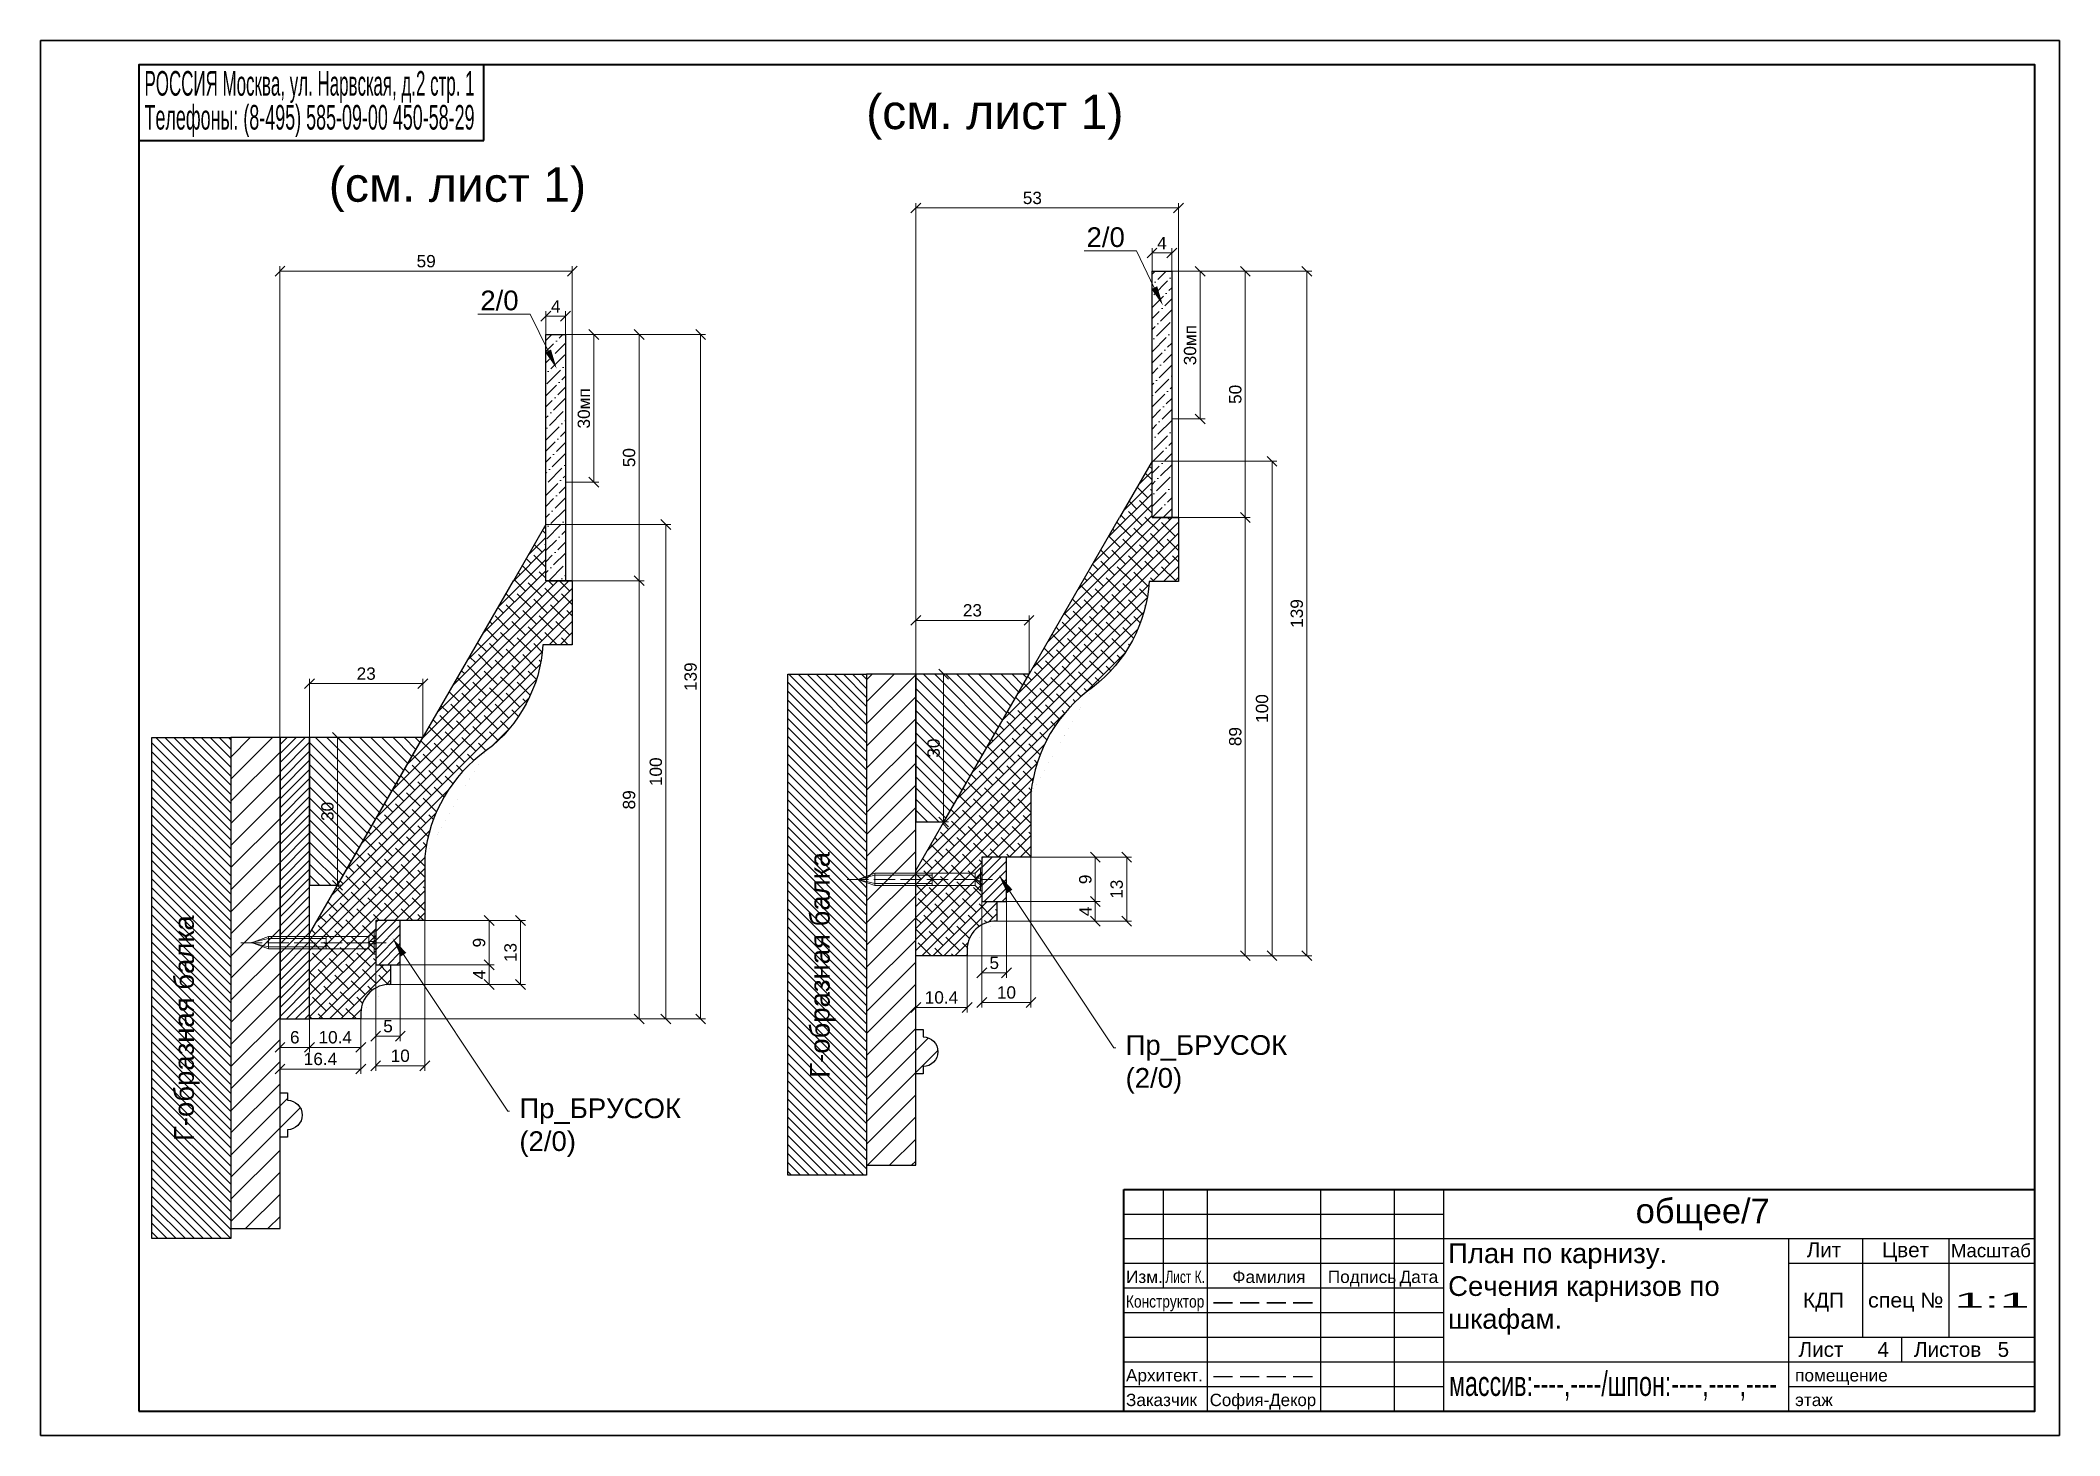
# Paper-space layout 'план по карнизу' of a CAD drawing. Header units: millimetres. Extents: x -88 to 2067, y 101 to 384.
# Drawn here: x 1224.2 to 1634.1, y 101 to 384.3 of the extents above; entities that cross this region are included whole.
import ezdxf
from ezdxf import colors
from ezdxf.entities.mleader import LeaderData, LeaderLine
from ezdxf.enums import TextEntityAlignment as Align
from ezdxf.math import Vec2, Vec3

# ---------------------------------------------------------------- set-up
doc = ezdxf.new("R2010")
doc.units = ezdxf.units.MM
doc.linetypes.add('AM_ISO02W050', pattern=[7.5, 6, -1.5])
doc.linetypes.add('AM_ISO08W050', pattern=[18, 12, -1.5, 3, -1.5])
doc.layers.get('DEFPOINTS').update_dxf_attribs({"color": 106, "lineweight": 5})
for name, color, linetype, lineweight in [('pechatnaya_ramka', 2, 'Continuous', 30), ('КАРНИЗ МДФ', 31, 'Continuous', 30), ('КАРНИЗ Пр_N221', 3, 'Continuous', 30), ('крепеж', 3, 'Continuous', 15), ('Линии Размерные и Текст', 1, 'Continuous', 5), ('Линии Штриховки и Заливка', 1, 'Continuous', 5), ('профили', 20, 'Continuous', 30), ('размеры', 1, 'Continuous', 5), ('ШТАМП', 7, 'Continuous', 30)]:
    doc.layers.add(name, color=color, linetype=linetype, lineweight=lineweight)
doc.styles.get("Standard").update_dxf_attribs({"font": 'arial.ttf'})
doc.dimstyles.get("Standard").update_dxf_attribs({"dimscale": 0, "dimtxt": 2.5, "dimasz": 2, "dimexe": 1, "dimexo": 0, "dimgap": 0.75, "dimtad": 1, "dimdsep": 46, "dimtxsty": 'Standard', "dimblk": 'OBLIQUE', "dimcen": 1.5, "dimclrd": 256, "dimclre": 256, "dimclrt": 7, "dimazin": 0, "dimtfac": 1, "dimtmove": 1, "dimatfit": 3, "dimfxl": 1, "dimtolj": 1, "dimtzin": 0, "dimlwd": 5, "dimlwe": 5, "dimarcsym": 0})

psp = doc.layouts.new('план по карнизу')

# ---------------------------------------------------------------- texts
at = {"layer": 'Линии Размерные и Текст'}
for p in [(1391.8029, 366.3236), (1282.7072, 351.5763)]:
    psp.add_text('(см. лист 1) ', height=7, dxfattribs=at).set_placement(p)
at = {"layer": 'ШТАМП', "lineweight": -3}
for s, height, width, p, p2 in [('РОССИЯ Москва, ул. Нарвская, д.2 стр. 1', 5, 0.492056, (1245.2996, 373.1231), (1312.3027, 373.1231)), ('Телефоны: (8-495) 585-09-00 450-58-29', 5, 0.521055, (1245.2996, 366.2329), (1312.3027, 366.2329)), ('Лист К.', 2.5, 0.695137, (1452.5503, 131.9984), (1460.5887, 131.9984)), ('Конструктор', 2.5, 0.796844, (1444.5503, 126.9984), (1460.4491, 126.9984)), ('----', 2.5, 4.64604, (1461.5503, 126.9984), (1483.1642, 126.9984)), ('спец №', 3, 1.036833, (1595.1981, 127.0173), (1610.4981, 127.0173)), ('1:1', 3, 2.626133, (1612.6981, 127.0173), (1627.9981, 127.0173)), ('----', 2.5, 4.64604, (1461.5503, 111.9984), (1483.1642, 111.9984)), ('массив:----,----/шпон:----,----,----', 5, 0.675513, (1510.1369, 109.0605), (1576.7275, 109.0605)), ('София-Декор', 2.5, 0.979626, (1461.5503, 106.9984), (1483.1642, 106.9984))]:
    psp.add_text(s, height=height, dxfattribs=dict(at, width=width)).set_placement(p, p2, align=Align.FIT)
for s, height, p in [('общее/7', 5, (1548.0263, 144.1437)), ('Лит', 3, (1582.7378, 137.2254)), ('Цвет', 3, (1598.0235, 137.2254)), ('Изм.', 2.5, (1444.5503, 131.9984)), ('Фамилия', 2.5, (1466.1619, 131.9984)), ('Подпись', 2.5, (1485.5233, 131.9984)), ('Дата', 2.5, (1500.0925, 131.9984)), ('КДП', 3, (1582.0139, 127.0173)), ('Лист', 3, (1581.0925, 116.9984)), ('Листов', 3, (1604.5268, 116.9984)), ('Архитект.', 2.5, (1444.5503, 111.9984)), ('помещение', 2.5, (1580.3925, 111.9984)), ('Заказчик', 2.5, (1444.5503, 106.9984)), ('этаж', 2.5, (1580.3925, 106.9984))]:
    psp.add_text(s, height=height, dxfattribs=at).set_placement(p)
psp.add_text('Масштаб', height=2.72085, dxfattribs=at).set_placement((1612.0067, 137.2254), (1628.2687, 137.2254), align=Align.ALIGNED)
for s, p in [('4', (1598.2833, 119.9828)), ('5', (1622.6721, 119.9828))]:
    psp.add_text(s, height=3, dxfattribs=at).set_placement(p, align=Align.TOP_CENTER)
at = {"layer": 'ШТАМП', "insert": (1509.9475, 140.038), "char_height": 4, "attachment_point": 1}
psp.add_mtext_dynamic_manual_height_columns('План по карнизу.\\PСечения карнизов по шкафам.', width=67.130952, gutter_width=20, heights=[0], dxfattribs=at)

# ---------------------------------------------------------------- blocks, each defined once
blk = doc.blocks.new('_OBLIQUE')
at = {"color": 0, "linetype": 'ByBlock'}
blk.add_line((-0.5, -0.5), (0.5, 0.5), dxfattribs=at)
blk = doc.blocks.new('*D114')
at = {"layer": 'DEFPOINTS', "color": 0, "transparency": 16777216}
for p in [(52.94, 118.63), (66.5, 118.63), (10.02, 29.63)]:
    blk.add_point(p, dxfattribs=at)
at = {"layer": 'размеры', "lineweight": 5, "transparency": 16777216}
for p, q in [((52.94, 118.63), (67.5, 118.63)), ((66.5, 29.63), (66.5, 118.63)), ((10.02, 29.63), (67.5, 29.63))]:
    blk.add_line(p, q, dxfattribs=at)
at = {"layer": 'размеры', "lineweight": 5, "transparency": 16777216, "xscale": 2, "yscale": 2, "zscale": 2}
for p, rotation in [((66.5, 118.63), 90), ((66.5, 29.63), 270)]:
    blk.add_blockref('_OBLIQUE', p, dxfattribs=dict(at, rotation=rotation))
at = {"layer": 'размеры', "color": 7, "transparency": 16777216, "insert": (64.47, 74.13), "char_height": 2.5, "attachment_point": 5, "rotation": 90}
blk.add_mtext('\\A1;89', dxfattribs=at)
blk = doc.blocks.new('*D115')
at = {"layer": 'DEFPOINTS', "color": 0, "transparency": 16777216}
for p in [(51.56, 168.63), (66.5, 168.63), (52.94, 118.63)]:
    blk.add_point(p, dxfattribs=at)
at = {"layer": 'размеры', "lineweight": 5, "transparency": 16777216}
for p, q in [((51.56, 168.63), (67.5, 168.63)), ((66.5, 118.63), (66.5, 168.63)), ((52.94, 118.63), (67.5, 118.63))]:
    blk.add_line(p, q, dxfattribs=at)
at = {"layer": 'размеры', "lineweight": 5, "transparency": 16777216, "xscale": 2, "yscale": 2, "zscale": 2}
for p, rotation in [((66.5, 168.63), 90), ((66.5, 118.63), 270)]:
    blk.add_blockref('_OBLIQUE', p, dxfattribs=dict(at, rotation=rotation))
at = {"layer": 'размеры', "color": 7, "transparency": 16777216, "insert": (64.47, 143.63), "char_height": 2.5, "attachment_point": 5, "rotation": 90}
blk.add_mtext('\\A1;50', dxfattribs=at)
blk = doc.blocks.new('*D116')
at = {"layer": 'DEFPOINTS', "color": 0, "transparency": 16777216}
for p in [(47.56, 130.03), (10.02, 29.63), (71.93, 29.63)]:
    blk.add_point(p, dxfattribs=at)
at = {"layer": 'размеры', "lineweight": 5, "transparency": 16777216}
for p, q in [((47.56, 130.03), (72.93, 130.03)), ((71.93, 130.03), (71.93, 29.63)), ((10.02, 29.63), (72.93, 29.63))]:
    blk.add_line(p, q, dxfattribs=at)
at = {"layer": 'размеры', "lineweight": 5, "transparency": 16777216, "xscale": 2, "yscale": 2, "zscale": 2}
for p, rotation in [((71.93, 130.03), 90), ((71.93, 29.63), 270)]:
    blk.add_blockref('_OBLIQUE', p, dxfattribs=dict(at, rotation=rotation))
at = {"layer": 'размеры', "color": 7, "transparency": 16777216, "insert": (69.9, 79.83), "char_height": 2.5, "attachment_point": 5, "rotation": 90}
blk.add_mtext('\\A1;100', dxfattribs=at)
blk = doc.blocks.new('*D117')
at = {"layer": 'DEFPOINTS', "color": 0, "transparency": 16777216}
for p in [(51.56, 168.63), (78.99, 168.63), (10.02, 29.63)]:
    blk.add_point(p, dxfattribs=at)
at = {"layer": 'размеры', "lineweight": 5, "transparency": 16777216}
for p, q in [((51.56, 168.63), (79.99, 168.63)), ((78.99, 29.63), (78.99, 168.63)), ((10.02, 29.63), (79.99, 29.63))]:
    blk.add_line(p, q, dxfattribs=at)
at = {"layer": 'размеры', "lineweight": 5, "transparency": 16777216, "xscale": 2, "yscale": 2, "zscale": 2}
for p, rotation in [((78.99, 168.63), 90), ((78.99, 29.63), 270)]:
    blk.add_blockref('_OBLIQUE', p, dxfattribs=dict(at, rotation=rotation))
at = {"layer": 'размеры', "color": 7, "transparency": 16777216, "insert": (76.96, 99.13), "char_height": 2.5, "attachment_point": 5, "rotation": 90}
blk.add_mtext('\\A1;139', dxfattribs=at)
blk = doc.blocks.new('*D118')
at = {"layer": 'DEFPOINTS', "color": 0, "transparency": 16777216}
for p in [(47.56, 172.35), (47.56, 168.63), (51.56, 168.63)]:
    blk.add_point(p, dxfattribs=at)
at = {"layer": 'размеры', "lineweight": 5, "transparency": 16777216}
for p, q in [((47.56, 168.63), (47.56, 173.35)), ((51.56, 172.35), (47.56, 172.35)), ((51.56, 168.63), (51.56, 173.35))]:
    blk.add_line(p, q, dxfattribs=at)
at = {"layer": 'размеры', "lineweight": 5, "transparency": 16777216, "xscale": 2, "yscale": 2, "zscale": 2, "rotation": 180}
blk.add_blockref('_OBLIQUE', (47.56, 172.35), dxfattribs=at)
at = {"layer": 'размеры', "lineweight": 5, "transparency": 16777216, "xscale": 2, "yscale": 2, "zscale": 2}
blk.add_blockref('_OBLIQUE', (51.56, 172.35), dxfattribs=at)
at = {"layer": 'размеры', "color": 7, "transparency": 16777216, "insert": (49.56, 174.35), "char_height": 2.5, "attachment_point": 5}
blk.add_mtext('\\A1;4', dxfattribs=at)
blk = doc.blocks.new('*D119')
at = {"layer": 'DEFPOINTS', "color": 0, "transparency": 16777216}
for p in [(-6.41, 181.48), (52.94, 118.63), (-6.41, 86.78)]:
    blk.add_point(p, dxfattribs=at)
at = {"layer": 'размеры', "lineweight": 5, "transparency": 16777216}
for p, q in [((-6.41, 86.78), (-6.41, 182.48)), ((52.94, 181.48), (-6.41, 181.48)), ((52.94, 118.63), (52.94, 182.48))]:
    blk.add_line(p, q, dxfattribs=at)
at = {"layer": 'размеры', "lineweight": 5, "transparency": 16777216, "xscale": 2, "yscale": 2, "zscale": 2, "rotation": 180}
blk.add_blockref('_OBLIQUE', (-6.41, 181.48), dxfattribs=at)
at = {"layer": 'размеры', "lineweight": 5, "transparency": 16777216, "xscale": 2, "yscale": 2, "zscale": 2}
blk.add_blockref('_OBLIQUE', (52.94, 181.48), dxfattribs=at)
at = {"layer": 'размеры', "color": 7, "transparency": 16777216, "insert": (23.27, 183.51), "char_height": 2.5, "attachment_point": 5}
blk.add_mtext('\\A1;59', dxfattribs=at)
blk = doc.blocks.new('*D120')
at = {"layer": 'DEFPOINTS', "color": 0, "transparency": 16777216}
for p in [(22.59, 97.73), (-0.41, 86.78), (22.59, 86.78)]:
    blk.add_point(p, dxfattribs=at)
at = {"layer": 'размеры', "lineweight": 5, "transparency": 16777216}
for p, q in [((-0.41, 86.78), (-0.41, 98.73)), ((22.59, 86.78), (22.59, 98.73)), ((-0.41, 97.73), (22.59, 97.73))]:
    blk.add_line(p, q, dxfattribs=at)
at = {"layer": 'размеры', "lineweight": 5, "transparency": 16777216, "xscale": 2, "yscale": 2, "zscale": 2, "rotation": 180}
blk.add_blockref('_OBLIQUE', (-0.41, 97.73), dxfattribs=at)
at = {"layer": 'размеры', "lineweight": 5, "transparency": 16777216, "xscale": 2, "yscale": 2, "zscale": 2}
blk.add_blockref('_OBLIQUE', (22.59, 97.73), dxfattribs=at)
at = {"layer": 'размеры', "color": 7, "transparency": 16777216, "insert": (11.09, 99.75), "char_height": 2.5, "attachment_point": 5}
blk.add_mtext('\\A1;23', dxfattribs=at)
blk = doc.blocks.new('*D121')
at = {"layer": 'DEFPOINTS', "color": 0, "transparency": 16777216}
for p in [(-0.41, 86.78), (-0.41, 56.78), (5.25, 56.78)]:
    blk.add_point(p, dxfattribs=at)
at = {"layer": 'размеры', "lineweight": 5, "transparency": 16777216}
for p, q in [((-0.41, 86.78), (6.25, 86.78)), ((5.25, 86.78), (5.25, 56.78)), ((-0.41, 56.78), (6.25, 56.78))]:
    blk.add_line(p, q, dxfattribs=at)
at = {"layer": 'размеры', "lineweight": 5, "transparency": 16777216, "xscale": 2, "yscale": 2, "zscale": 2}
for p, rotation in [((5.25, 86.78), 90), ((5.25, 56.78), 270)]:
    blk.add_blockref('_OBLIQUE', p, dxfattribs=dict(at, rotation=rotation))
at = {"layer": 'размеры', "color": 7, "transparency": 16777216, "insert": (3.23, 71.78), "char_height": 2.5, "attachment_point": 5, "rotation": 90}
blk.add_mtext('\\A1;30', dxfattribs=at)
blk = doc.blocks.new('*D122')
at = {"layer": 'DEFPOINTS', "color": 0, "transparency": 16777216}
for p in [(51.56, 168.63), (57.32, 168.63), (51.56, 138.63)]:
    blk.add_point(p, dxfattribs=at)
at = {"layer": 'Линии Размерные и Текст', "lineweight": 5, "transparency": 16777216}
for p, q in [((51.56, 168.63), (58.32, 168.63)), ((57.32, 138.63), (57.32, 168.63)), ((51.56, 138.63), (58.32, 138.63))]:
    blk.add_line(p, q, dxfattribs=at)
at = {"layer": 'Линии Размерные и Текст', "lineweight": 5, "transparency": 16777216, "xscale": 2, "yscale": 2, "zscale": 2}
for p, rotation in [((57.32, 168.63), 90), ((57.32, 138.63), 270)]:
    blk.add_blockref('_OBLIQUE', p, dxfattribs=dict(at, rotation=rotation))
at = {"layer": 'Линии Размерные и Текст', "color": 7, "transparency": 16777216, "insert": (55.29, 153.63), "char_height": 2.5, "attachment_point": 5, "rotation": 90}
blk.add_mtext('\\A1;30мп', dxfattribs=at)
blk = doc.blocks.new('*D123')
at = {"layer": 'DEFPOINTS', "color": 0, "transparency": 16777216}
for p in [(-0.41, 29.63), (10.02, 29.63), (-0.41, 23.87)]:
    blk.add_point(p, dxfattribs=at)
at = {"layer": 'Линии Размерные и Текст', "lineweight": 5, "transparency": 16777216}
for p, q in [((-0.41, 29.63), (-0.41, 22.87)), ((10.02, 29.63), (10.02, 22.87)), ((10.02, 23.87), (-0.41, 23.87))]:
    blk.add_line(p, q, dxfattribs=at)
at = {"layer": 'Линии Размерные и Текст', "lineweight": 5, "transparency": 16777216, "xscale": 2, "yscale": 2, "zscale": 2, "rotation": 180}
blk.add_blockref('_OBLIQUE', (-0.41, 23.87), dxfattribs=at)
at = {"layer": 'Линии Размерные и Текст', "lineweight": 5, "transparency": 16777216, "xscale": 2, "yscale": 2, "zscale": 2}
blk.add_blockref('_OBLIQUE', (10.02, 23.87), dxfattribs=at)
at = {"layer": 'Линии Размерные и Текст', "color": 7, "transparency": 16777216, "insert": (4.81, 25.9), "char_height": 2.5, "attachment_point": 5}
blk.add_mtext('\\A1;10.4', dxfattribs=at)
blk = doc.blocks.new('*D124')
at = {"layer": 'DEFPOINTS', "color": 0, "transparency": 16777216}
for p in [(22.98, 49.63), (18.02, 40.63), (36.05, 40.63)]:
    blk.add_point(p, dxfattribs=at)
at = {"layer": 'Линии Размерные и Текст', "lineweight": 5, "transparency": 16777216}
for p, q in [((22.98, 49.63), (37.05, 49.63)), ((36.05, 49.63), (36.05, 40.63)), ((18.02, 40.63), (37.05, 40.63))]:
    blk.add_line(p, q, dxfattribs=at)
at = {"layer": 'Линии Размерные и Текст', "lineweight": 5, "transparency": 16777216, "xscale": 2, "yscale": 2, "zscale": 2}
for p, rotation in [((36.05, 49.63), 90), ((36.05, 40.63), 270)]:
    blk.add_blockref('_OBLIQUE', p, dxfattribs=dict(at, rotation=rotation))
at = {"layer": 'Линии Размерные и Текст', "color": 7, "transparency": 16777216, "insert": (34.02, 45.13), "char_height": 2.5, "attachment_point": 5, "rotation": 90}
blk.add_mtext('\\A1;9', dxfattribs=at)
blk = doc.blocks.new('*D125')
at = {"layer": 'DEFPOINTS', "color": 0, "transparency": 16777216}
for p in [(18.02, 40.63), (16.02, 36.62), (36.05, 36.62)]:
    blk.add_point(p, dxfattribs=at)
at = {"layer": 'Линии Размерные и Текст', "lineweight": 5, "transparency": 16777216}
for p, q in [((18.02, 40.63), (37.05, 40.63)), ((36.05, 40.63), (36.05, 36.62)), ((16.02, 36.62), (37.05, 36.62))]:
    blk.add_line(p, q, dxfattribs=at)
at = {"layer": 'Линии Размерные и Текст', "lineweight": 5, "transparency": 16777216, "xscale": 2, "yscale": 2, "zscale": 2}
for p, rotation in [((36.05, 40.63), 90), ((36.05, 36.62), 270)]:
    blk.add_blockref('_OBLIQUE', p, dxfattribs=dict(at, rotation=rotation))
at = {"layer": 'Линии Размерные и Текст', "color": 7, "transparency": 16777216, "insert": (34.05, 38.62), "char_height": 2.5, "attachment_point": 5, "rotation": 90}
blk.add_mtext('\\A1;4', dxfattribs=at)
blk = doc.blocks.new('*D126')
at = {"layer": 'DEFPOINTS', "color": 0, "transparency": 16777216}
for p in [(22.98, 49.63), (42.42, 49.63), (16.02, 36.62)]:
    blk.add_point(p, dxfattribs=at)
at = {"layer": 'Линии Размерные и Текст', "lineweight": 5, "transparency": 16777216}
for p, q in [((22.98, 49.63), (43.42, 49.63)), ((42.42, 36.62), (42.42, 49.63)), ((16.02, 36.62), (43.42, 36.62))]:
    blk.add_line(p, q, dxfattribs=at)
at = {"layer": 'Линии Размерные и Текст', "lineweight": 5, "transparency": 16777216, "xscale": 2, "yscale": 2, "zscale": 2}
for p, rotation in [((42.42, 49.63), 90), ((42.42, 36.62), 270)]:
    blk.add_blockref('_OBLIQUE', p, dxfattribs=dict(at, rotation=rotation))
at = {"layer": 'Линии Размерные и Текст', "color": 7, "transparency": 16777216, "insert": (40.39, 43.12), "char_height": 2.5, "attachment_point": 5, "rotation": 90}
blk.add_mtext('\\A1;13', dxfattribs=at)
blk = doc.blocks.new('*D127')
at = {"layer": 'DEFPOINTS', "color": 0, "transparency": 16777216}
for p in [(13.02, 49.63), (22.98, 49.63), (13.02, 20.12)]:
    blk.add_point(p, dxfattribs=at)
at = {"layer": 'Линии Размерные и Текст', "lineweight": 5, "transparency": 16777216}
for p, q in [((13.02, 49.63), (13.02, 19.12)), ((22.98, 49.63), (22.98, 19.12)), ((22.98, 20.12), (13.02, 20.12))]:
    blk.add_line(p, q, dxfattribs=at)
at = {"layer": 'Линии Размерные и Текст', "lineweight": 5, "transparency": 16777216, "xscale": 2, "yscale": 2, "zscale": 2, "rotation": 180}
blk.add_blockref('_OBLIQUE', (13.02, 20.12), dxfattribs=at)
at = {"layer": 'Линии Размерные и Текст', "lineweight": 5, "transparency": 16777216, "xscale": 2, "yscale": 2, "zscale": 2}
blk.add_blockref('_OBLIQUE', (22.98, 20.12), dxfattribs=at)
at = {"layer": 'Линии Размерные и Текст', "color": 7, "transparency": 16777216, "insert": (18, 22.14), "char_height": 2.5, "attachment_point": 5}
blk.add_mtext('\\A1;10', dxfattribs=at)
blk = doc.blocks.new('*D128')
at = {"layer": 'DEFPOINTS', "color": 0, "transparency": 16777216}
for p in [(13.02, 40.63), (18.02, 40.63), (18.02, 26.13)]:
    blk.add_point(p, dxfattribs=at)
at = {"layer": 'Линии Размерные и Текст', "lineweight": 5, "transparency": 16777216}
for p, q in [((13.02, 40.63), (13.02, 25.13)), ((18.02, 40.63), (18.02, 25.13)), ((13.02, 26.13), (18.02, 26.13))]:
    blk.add_line(p, q, dxfattribs=at)
at = {"layer": 'Линии Размерные и Текст', "lineweight": 5, "transparency": 16777216, "xscale": 2, "yscale": 2, "zscale": 2, "rotation": 180}
blk.add_blockref('_OBLIQUE', (13.02, 26.13), dxfattribs=at)
at = {"layer": 'Линии Размерные и Текст', "lineweight": 5, "transparency": 16777216, "xscale": 2, "yscale": 2, "zscale": 2}
blk.add_blockref('_OBLIQUE', (18.02, 26.13), dxfattribs=at)
at = {"layer": 'Линии Размерные и Текст', "color": 7, "transparency": 16777216, "insert": (15.52, 28.16), "char_height": 2.5, "attachment_point": 5}
blk.add_mtext('\\A1;5', dxfattribs=at)
blk = doc.blocks.new('саморез')
at = {"layer": 'крепеж', "linetype": 'AM_ISO02W050', "extrusion": (0, 1, 0)}
blk.add_lwpolyline([(-38, 0), (3, 0)], dxfattribs=at)
at = {"layer": 'крепеж', "extrusion": (1, 0, 0)}
blk.add_lwpolyline([(3.25, 0), (-3.25, 0)], dxfattribs=at)
at = {"layer": 'крепеж', "extrusion": (0, 1, 0)}
for points, elevation in [([(0, 0), (-0.43, 0)], 3.25), ([(-1.93, 0), (-30.19, 0)], 1.75), ([(-14, 0), (-30.19, 0)], 1.2), ([(0, 0), (-0.43, 0)], -3.25), ([(-1.93, 0), (-30.19, 0)], -1.75), ([(-14, 0), (-30.19, 0)], -1.2)]:
    blk.add_lwpolyline(points, dxfattribs=dict(at, elevation=elevation))
at = {"layer": 'крепеж', "linetype": 'AM_ISO08W050', "extrusion": (0.69209, 0.721811, 0), "elevation": 1.44}
blk.add_lwpolyline([(-0.97, 0), (1.38, 0)], dxfattribs=at)
at = {"layer": 'крепеж', "linetype": 'AM_ISO08W050', "extrusion": (0, 1, 0)}
for elevation in [0.37, -0.37]:
    blk.add_lwpolyline([(0, 0), (-1.7, 0)], dxfattribs=dict(at, elevation=elevation))
at = {"layer": 'крепеж', "extrusion": (1, 0, 0)}
for points, elevation in [([(3.25, 0), (-3.25, 0)], 0.43), ([(-1.75, 0), (1.75, 0)], 1.93), ([(1.75, 0), (-1.75, 0)], 14), ([(1.75, 0), (-1.75, 0)], 30.19)]:
    blk.add_lwpolyline(points, dxfattribs=dict(at, elevation=elevation))
at = {"layer": 'крепеж', "extrusion": (-0.707107, -0.707107, 0), "elevation": -2.6}
blk.add_lwpolyline([(0.13, 0), (-1.99, 0)], dxfattribs=at)
at = {"layer": 'крепеж', "linetype": 'AM_ISO08W050', "extrusion": (1, 0, 0), "elevation": 1.7}
blk.add_lwpolyline([(0.37, 0), (-0.37, 0)], dxfattribs=at)
at = {"layer": 'крепеж', "extrusion": (-0.34202, -0.939693, 0), "elevation": -11.97}
blk.add_lwpolyline([(27.77, 0), (32.89, 0)], dxfattribs=at)
at = {"layer": 'крепеж', "extrusion": (-0.242152, -0.970238, 0), "elevation": -8.48}
blk.add_lwpolyline([(29, 0), (33.96, 0)], dxfattribs=at)
at = {"layer": 'крепеж', "extrusion": (0.34202, -0.939693, 0), "elevation": 11.97}
blk.add_lwpolyline([(27.77, 0), (32.89, 0)], dxfattribs=at)
at = {"layer": 'крепеж', "extrusion": (-0.242152, 0.970238, 0), "elevation": -8.48}
blk.add_lwpolyline([(-29, 0), (-33.96, 0)], dxfattribs=at)
at = {"layer": 'крепеж', "linetype": 'AM_ISO08W050', "extrusion": (-0.69209, 0.721811, 0), "elevation": -1.44}
blk.add_lwpolyline([(-0.97, 0), (1.38, 0)], dxfattribs=at)
at = {"layer": 'крепеж', "extrusion": (0.707107, -0.707107, 0), "elevation": 2.6}
blk.add_lwpolyline([(0.13, 0), (-1.99, 0)], dxfattribs=at)
blk = doc.blocks.new('*D129')
at = {"layer": 'DEFPOINTS', "color": 0, "transparency": 16777216}
for p in [(-6.41, 29.63), (-0.41, 29.63), (-0.41, 23.87)]:
    blk.add_point(p, dxfattribs=at)
at = {"layer": 'Линии Размерные и Текст', "lineweight": 5, "transparency": 16777216}
for p, q in [((-6.41, 29.63), (-6.41, 22.87)), ((-0.41, 29.63), (-0.41, 22.87)), ((-6.41, 23.87), (-0.41, 23.87))]:
    blk.add_line(p, q, dxfattribs=at)
at = {"layer": 'Линии Размерные и Текст', "lineweight": 5, "transparency": 16777216, "xscale": 2, "yscale": 2, "zscale": 2, "rotation": 180}
blk.add_blockref('_OBLIQUE', (-6.41, 23.87), dxfattribs=at)
at = {"layer": 'Линии Размерные и Текст', "lineweight": 5, "transparency": 16777216, "xscale": 2, "yscale": 2, "zscale": 2}
blk.add_blockref('_OBLIQUE', (-0.41, 23.87), dxfattribs=at)
at = {"layer": 'Линии Размерные и Текст', "color": 7, "transparency": 16777216, "insert": (-3.41, 25.9), "char_height": 2.5, "attachment_point": 5}
blk.add_mtext('\\A1;6', dxfattribs=at)
blk = doc.blocks.new('*D130')
at = {"layer": 'DEFPOINTS', "color": 0, "transparency": 16777216}
for p in [(-6.41, 29.63), (10.02, 29.63), (-6.41, 19.47)]:
    blk.add_point(p, dxfattribs=at)
at = {"layer": 'Линии Размерные и Текст', "lineweight": 5, "transparency": 16777216}
for p, q in [((-6.41, 29.63), (-6.41, 18.47)), ((10.02, 29.63), (10.02, 18.47)), ((10.02, 19.47), (-6.41, 19.47))]:
    blk.add_line(p, q, dxfattribs=at)
at = {"layer": 'Линии Размерные и Текст', "lineweight": 5, "transparency": 16777216, "xscale": 2, "yscale": 2, "zscale": 2, "rotation": 180}
blk.add_blockref('_OBLIQUE', (-6.41, 19.47), dxfattribs=at)
at = {"layer": 'Линии Размерные и Текст', "lineweight": 5, "transparency": 16777216, "xscale": 2, "yscale": 2, "zscale": 2}
blk.add_blockref('_OBLIQUE', (10.02, 19.47), dxfattribs=at)
at = {"layer": 'Линии Размерные и Текст', "color": 7, "transparency": 16777216, "insert": (1.81, 21.5), "char_height": 2.5, "attachment_point": 5}
blk.add_mtext('\\A1;16.4', dxfattribs=at)
blk = doc.blocks.new('*D131')
at = {"layer": 'DEFPOINTS', "color": 0, "transparency": 16777216}
for p in [(46.8, 112.88), (60.35, 112.88), (3.88, 23.88)]:
    blk.add_point(p, dxfattribs=at)
at = {"layer": 'размеры', "lineweight": 5, "transparency": 16777216}
for p, q in [((46.8, 112.88), (61.35, 112.88)), ((60.35, 23.88), (60.35, 112.88)), ((3.88, 23.88), (61.35, 23.88))]:
    blk.add_line(p, q, dxfattribs=at)
at = {"layer": 'размеры', "lineweight": 5, "transparency": 16777216, "xscale": 2, "yscale": 2, "zscale": 2}
for p, rotation in [((60.35, 112.88), 90), ((60.35, 23.88), 270)]:
    blk.add_blockref('_OBLIQUE', p, dxfattribs=dict(at, rotation=rotation))
at = {"layer": 'размеры', "color": 7, "transparency": 16777216, "insert": (58.33, 68.38), "char_height": 2.5, "attachment_point": 5, "rotation": 90}
blk.add_mtext('\\A1;89', dxfattribs=at)
blk = doc.blocks.new('*D132')
at = {"layer": 'DEFPOINTS', "color": 0, "transparency": 16777216}
for p in [(45.42, 162.88), (60.35, 162.88), (46.8, 112.88)]:
    blk.add_point(p, dxfattribs=at)
at = {"layer": 'размеры', "lineweight": 5, "transparency": 16777216}
for p, q in [((45.42, 162.88), (61.35, 162.88)), ((60.35, 112.88), (60.35, 162.88)), ((46.8, 112.88), (61.35, 112.88))]:
    blk.add_line(p, q, dxfattribs=at)
at = {"layer": 'размеры', "lineweight": 5, "transparency": 16777216, "xscale": 2, "yscale": 2, "zscale": 2}
for p, rotation in [((60.35, 162.88), 90), ((60.35, 112.88), 270)]:
    blk.add_blockref('_OBLIQUE', p, dxfattribs=dict(at, rotation=rotation))
at = {"layer": 'размеры', "color": 7, "transparency": 16777216, "insert": (58.33, 137.88), "char_height": 2.5, "attachment_point": 5, "rotation": 90}
blk.add_mtext('\\A1;50', dxfattribs=at)
blk = doc.blocks.new('*D133')
at = {"layer": 'DEFPOINTS', "color": 0, "transparency": 16777216}
for p in [(41.42, 124.28), (3.88, 23.88), (65.78, 23.88)]:
    blk.add_point(p, dxfattribs=at)
at = {"layer": 'размеры', "lineweight": 5, "transparency": 16777216}
for p, q in [((41.42, 124.28), (66.78, 124.28)), ((65.78, 124.28), (65.78, 23.88)), ((3.88, 23.88), (66.78, 23.88))]:
    blk.add_line(p, q, dxfattribs=at)
at = {"layer": 'размеры', "lineweight": 5, "transparency": 16777216, "xscale": 2, "yscale": 2, "zscale": 2}
for p, rotation in [((65.78, 124.28), 90), ((65.78, 23.88), 270)]:
    blk.add_blockref('_OBLIQUE', p, dxfattribs=dict(at, rotation=rotation))
at = {"layer": 'размеры', "color": 7, "transparency": 16777216, "insert": (63.76, 74.08), "char_height": 2.5, "attachment_point": 5, "rotation": 90}
blk.add_mtext('\\A1;100', dxfattribs=at)
blk = doc.blocks.new('*D134')
at = {"layer": 'DEFPOINTS', "color": 0, "transparency": 16777216}
for p in [(45.42, 162.88), (72.85, 162.88), (3.88, 23.88)]:
    blk.add_point(p, dxfattribs=at)
at = {"layer": 'размеры', "lineweight": 5, "transparency": 16777216}
for p, q in [((45.42, 162.88), (73.85, 162.88)), ((72.85, 23.88), (72.85, 162.88)), ((3.88, 23.88), (73.85, 23.88))]:
    blk.add_line(p, q, dxfattribs=at)
at = {"layer": 'размеры', "lineweight": 5, "transparency": 16777216, "xscale": 2, "yscale": 2, "zscale": 2}
for p, rotation in [((72.85, 162.88), 90), ((72.85, 23.88), 270)]:
    blk.add_blockref('_OBLIQUE', p, dxfattribs=dict(at, rotation=rotation))
at = {"layer": 'размеры', "color": 7, "transparency": 16777216, "insert": (70.82, 93.38), "char_height": 2.5, "attachment_point": 5, "rotation": 90}
blk.add_mtext('\\A1;139', dxfattribs=at)
blk = doc.blocks.new('*D135')
at = {"layer": 'DEFPOINTS', "color": 0, "transparency": 16777216}
for p in [(41.42, 166.6), (41.42, 162.88), (45.42, 162.88)]:
    blk.add_point(p, dxfattribs=at)
at = {"layer": 'размеры', "lineweight": 5, "transparency": 16777216}
for p, q in [((41.42, 162.88), (41.42, 167.6)), ((45.42, 166.6), (41.42, 166.6)), ((45.42, 162.88), (45.42, 167.6))]:
    blk.add_line(p, q, dxfattribs=at)
at = {"layer": 'размеры', "lineweight": 5, "transparency": 16777216, "xscale": 2, "yscale": 2, "zscale": 2, "rotation": 180}
blk.add_blockref('_OBLIQUE', (41.42, 166.6), dxfattribs=at)
at = {"layer": 'размеры', "lineweight": 5, "transparency": 16777216, "xscale": 2, "yscale": 2, "zscale": 2}
blk.add_blockref('_OBLIQUE', (45.42, 166.6), dxfattribs=at)
at = {"layer": 'размеры', "color": 7, "transparency": 16777216, "insert": (43.42, 168.6), "char_height": 2.5, "attachment_point": 5}
blk.add_mtext('\\A1;4', dxfattribs=at)
blk = doc.blocks.new('*D136')
at = {"layer": 'DEFPOINTS', "color": 0, "transparency": 16777216}
for p in [(-6.55, 175.73), (46.8, 112.88), (-6.55, 81.04)]:
    blk.add_point(p, dxfattribs=at)
at = {"layer": 'размеры', "lineweight": 5, "transparency": 16777216}
for p, q in [((-6.55, 81.04), (-6.55, 176.73)), ((46.8, 112.88), (46.8, 176.73)), ((46.8, 175.73), (-6.55, 175.73))]:
    blk.add_line(p, q, dxfattribs=at)
at = {"layer": 'размеры', "lineweight": 5, "transparency": 16777216, "xscale": 2, "yscale": 2, "zscale": 2, "rotation": 180}
blk.add_blockref('_OBLIQUE', (-6.55, 175.73), dxfattribs=at)
at = {"layer": 'размеры', "lineweight": 5, "transparency": 16777216, "xscale": 2, "yscale": 2, "zscale": 2}
blk.add_blockref('_OBLIQUE', (46.8, 175.73), dxfattribs=at)
at = {"layer": 'размеры', "color": 7, "transparency": 16777216, "insert": (17.12, 177.76), "char_height": 2.5, "attachment_point": 5}
blk.add_mtext('\\A1;53', dxfattribs=at)
blk = doc.blocks.new('*D137')
at = {"layer": 'DEFPOINTS', "color": 0, "transparency": 16777216}
for p in [(16.45, 91.98), (-6.55, 81.04), (16.45, 81.04)]:
    blk.add_point(p, dxfattribs=at)
at = {"layer": 'размеры', "lineweight": 5, "transparency": 16777216}
for p, q in [((-6.55, 81.04), (-6.55, 92.98)), ((-6.55, 91.98), (16.45, 91.98)), ((16.45, 81.04), (16.45, 92.98))]:
    blk.add_line(p, q, dxfattribs=at)
at = {"layer": 'размеры', "lineweight": 5, "transparency": 16777216, "xscale": 2, "yscale": 2, "zscale": 2, "rotation": 180}
blk.add_blockref('_OBLIQUE', (-6.55, 91.98), dxfattribs=at)
at = {"layer": 'размеры', "lineweight": 5, "transparency": 16777216, "xscale": 2, "yscale": 2, "zscale": 2}
blk.add_blockref('_OBLIQUE', (16.45, 91.98), dxfattribs=at)
at = {"layer": 'размеры', "color": 7, "transparency": 16777216, "insert": (4.95, 94.01), "char_height": 2.5, "attachment_point": 5}
blk.add_mtext('\\A1;23', dxfattribs=at)
blk = doc.blocks.new('*D138')
at = {"layer": 'DEFPOINTS', "color": 0, "transparency": 16777216}
for p in [(-6.55, 81.04), (-6.55, 51.04), (-0.89, 51.04)]:
    blk.add_point(p, dxfattribs=at)
at = {"layer": 'размеры', "lineweight": 5, "transparency": 16777216}
for p, q in [((-6.55, 81.04), (0.11, 81.04)), ((-0.89, 81.04), (-0.89, 51.04)), ((-6.55, 51.04), (0.11, 51.04))]:
    blk.add_line(p, q, dxfattribs=at)
at = {"layer": 'размеры', "lineweight": 5, "transparency": 16777216, "xscale": 2, "yscale": 2, "zscale": 2}
for p, rotation in [((-0.89, 81.04), 90), ((-0.89, 51.04), 270)]:
    blk.add_blockref('_OBLIQUE', p, dxfattribs=dict(at, rotation=rotation))
at = {"layer": 'размеры', "color": 7, "transparency": 16777216, "insert": (-2.92, 66.04), "char_height": 2.5, "attachment_point": 5, "rotation": 90}
blk.add_mtext('\\A1;30', dxfattribs=at)
blk = doc.blocks.new('*D139')
at = {"layer": 'DEFPOINTS', "color": 0, "transparency": 16777216}
for p in [(45.42, 162.88), (51.18, 162.88), (45.42, 132.88)]:
    blk.add_point(p, dxfattribs=at)
at = {"layer": 'Линии Размерные и Текст', "lineweight": 5, "transparency": 16777216}
for p, q in [((45.42, 162.88), (52.18, 162.88)), ((51.18, 132.88), (51.18, 162.88)), ((45.42, 132.88), (52.18, 132.88))]:
    blk.add_line(p, q, dxfattribs=at)
at = {"layer": 'Линии Размерные и Текст', "lineweight": 5, "transparency": 16777216, "xscale": 2, "yscale": 2, "zscale": 2}
for p, rotation in [((51.18, 162.88), 90), ((51.18, 132.88), 270)]:
    blk.add_blockref('_OBLIQUE', p, dxfattribs=dict(at, rotation=rotation))
at = {"layer": 'Линии Размерные и Текст', "color": 7, "transparency": 16777216, "insert": (49.15, 147.88), "char_height": 2.5, "attachment_point": 5, "rotation": 90}
blk.add_mtext('\\A1;30мп', dxfattribs=at)
blk = doc.blocks.new('*D140')
at = {"layer": 'DEFPOINTS', "color": 0, "transparency": 16777216}
for p in [(-6.55, 23.88), (3.88, 23.88), (-6.55, 13.37)]:
    blk.add_point(p, dxfattribs=at)
at = {"layer": 'Линии Размерные и Текст', "lineweight": 5, "transparency": 16777216}
for p, q in [((-6.55, 23.88), (-6.55, 12.37)), ((3.88, 23.88), (3.88, 12.37)), ((3.88, 13.37), (-6.55, 13.37))]:
    blk.add_line(p, q, dxfattribs=at)
at = {"layer": 'Линии Размерные и Текст', "lineweight": 5, "transparency": 16777216, "xscale": 2, "yscale": 2, "zscale": 2, "rotation": 180}
blk.add_blockref('_OBLIQUE', (-6.55, 13.37), dxfattribs=at)
at = {"layer": 'Линии Размерные и Текст', "lineweight": 5, "transparency": 16777216, "xscale": 2, "yscale": 2, "zscale": 2}
blk.add_blockref('_OBLIQUE', (3.88, 13.37), dxfattribs=at)
at = {"layer": 'Линии Размерные и Текст', "color": 7, "transparency": 16777216, "insert": (-1.33, 15.4), "char_height": 2.5, "attachment_point": 5}
blk.add_mtext('\\A1;10.4', dxfattribs=at)
blk = doc.blocks.new('*D141')
at = {"layer": 'DEFPOINTS', "color": 0, "transparency": 16777216}
for p in [(16.84, 43.88), (11.88, 34.88), (29.9, 34.88)]:
    blk.add_point(p, dxfattribs=at)
at = {"layer": 'Линии Размерные и Текст', "lineweight": 5, "transparency": 16777216}
for p, q in [((16.84, 43.88), (30.9, 43.88)), ((29.9, 43.88), (29.9, 34.88)), ((11.88, 34.88), (30.9, 34.88))]:
    blk.add_line(p, q, dxfattribs=at)
at = {"layer": 'Линии Размерные и Текст', "lineweight": 5, "transparency": 16777216, "xscale": 2, "yscale": 2, "zscale": 2}
for p, rotation in [((29.9, 43.88), 90), ((29.9, 34.88), 270)]:
    blk.add_blockref('_OBLIQUE', p, dxfattribs=dict(at, rotation=rotation))
at = {"layer": 'Линии Размерные и Текст', "color": 7, "transparency": 16777216, "insert": (27.88, 39.38), "char_height": 2.5, "attachment_point": 5, "rotation": 90}
blk.add_mtext('\\A1;9', dxfattribs=at)
blk = doc.blocks.new('*D142')
at = {"layer": 'DEFPOINTS', "color": 0, "transparency": 16777216}
for p in [(11.88, 34.88), (9.88, 30.88), (29.9, 30.88)]:
    blk.add_point(p, dxfattribs=at)
at = {"layer": 'Линии Размерные и Текст', "lineweight": 5, "transparency": 16777216}
for p, q in [((11.88, 34.88), (30.9, 34.88)), ((29.9, 34.88), (29.9, 30.88)), ((9.88, 30.88), (30.9, 30.88))]:
    blk.add_line(p, q, dxfattribs=at)
at = {"layer": 'Линии Размерные и Текст', "lineweight": 5, "transparency": 16777216, "xscale": 2, "yscale": 2, "zscale": 2}
for p, rotation in [((29.9, 34.88), 90), ((29.9, 30.88), 270)]:
    blk.add_blockref('_OBLIQUE', p, dxfattribs=dict(at, rotation=rotation))
at = {"layer": 'Линии Размерные и Текст', "color": 7, "transparency": 16777216, "insert": (27.9, 32.88), "char_height": 2.5, "attachment_point": 5, "rotation": 90}
blk.add_mtext('\\A1;4', dxfattribs=at)
blk = doc.blocks.new('*D143')
at = {"layer": 'DEFPOINTS', "color": 0, "transparency": 16777216}
for p in [(16.84, 43.88), (36.28, 43.88), (9.88, 30.88)]:
    blk.add_point(p, dxfattribs=at)
at = {"layer": 'Линии Размерные и Текст', "lineweight": 5, "transparency": 16777216}
for p, q in [((16.84, 43.88), (37.28, 43.88)), ((36.28, 30.88), (36.28, 43.88)), ((9.88, 30.88), (37.28, 30.88))]:
    blk.add_line(p, q, dxfattribs=at)
at = {"layer": 'Линии Размерные и Текст', "lineweight": 5, "transparency": 16777216, "xscale": 2, "yscale": 2, "zscale": 2}
for p, rotation in [((36.28, 43.88), 90), ((36.28, 30.88), 270)]:
    blk.add_blockref('_OBLIQUE', p, dxfattribs=dict(at, rotation=rotation))
at = {"layer": 'Линии Размерные и Текст', "color": 7, "transparency": 16777216, "insert": (34.25, 37.38), "char_height": 2.5, "attachment_point": 5, "rotation": 90}
blk.add_mtext('\\A1;13', dxfattribs=at)
blk = doc.blocks.new('*D144')
at = {"layer": 'DEFPOINTS', "color": 0, "transparency": 16777216}
for p in [(6.88, 43.88), (16.84, 43.88), (6.88, 14.37)]:
    blk.add_point(p, dxfattribs=at)
at = {"layer": 'Линии Размерные и Текст', "lineweight": 5, "transparency": 16777216}
for p, q in [((6.88, 43.88), (6.88, 13.37)), ((16.84, 43.88), (16.84, 13.37)), ((16.84, 14.37), (6.88, 14.37))]:
    blk.add_line(p, q, dxfattribs=at)
at = {"layer": 'Линии Размерные и Текст', "lineweight": 5, "transparency": 16777216, "xscale": 2, "yscale": 2, "zscale": 2, "rotation": 180}
blk.add_blockref('_OBLIQUE', (6.88, 14.37), dxfattribs=at)
at = {"layer": 'Линии Размерные и Текст', "lineweight": 5, "transparency": 16777216, "xscale": 2, "yscale": 2, "zscale": 2}
blk.add_blockref('_OBLIQUE', (16.84, 14.37), dxfattribs=at)
at = {"layer": 'Линии Размерные и Текст', "color": 7, "transparency": 16777216, "insert": (11.86, 16.4), "char_height": 2.5, "attachment_point": 5}
blk.add_mtext('\\A1;10', dxfattribs=at)
blk = doc.blocks.new('*D145')
at = {"layer": 'DEFPOINTS', "color": 0, "transparency": 16777216}
for p in [(6.88, 34.88), (11.88, 34.88), (11.88, 20.39)]:
    blk.add_point(p, dxfattribs=at)
at = {"layer": 'Линии Размерные и Текст', "lineweight": 5, "transparency": 16777216}
for p, q in [((6.88, 34.88), (6.88, 19.39)), ((11.88, 34.88), (11.88, 19.39)), ((6.88, 20.39), (11.88, 20.39))]:
    blk.add_line(p, q, dxfattribs=at)
at = {"layer": 'Линии Размерные и Текст', "lineweight": 5, "transparency": 16777216, "xscale": 2, "yscale": 2, "zscale": 2, "rotation": 180}
blk.add_blockref('_OBLIQUE', (6.88, 20.39), dxfattribs=at)
at = {"layer": 'Линии Размерные и Текст', "lineweight": 5, "transparency": 16777216, "xscale": 2, "yscale": 2, "zscale": 2}
blk.add_blockref('_OBLIQUE', (11.88, 20.39), dxfattribs=at)
at = {"layer": 'Линии Размерные и Текст', "color": 7, "transparency": 16777216, "insert": (9.38, 22.41), "char_height": 2.5, "attachment_point": 5}
blk.add_mtext('\\A1;5', dxfattribs=at)
blk = doc.blocks.new('карниз раскреп РО на шкафу')
at = {"layer": 'Линии Размерные и Текст'}
h = blk.add_hatch(dxfattribs=at)
h.set_pattern_fill('ANSI31', color=256, scale=0.41, angle=90)
h.set_pattern_definition([(135, (-883.2816, -111.6526), (-0.9204763, -0.9204763), [])])
h.paths.add_polyline_path([(-16.406, 86.783), (-32.406, 86.783), (-32.406, -14.956), (-16.406, -14.956), (-16.406, 29.626), (-16.406, 29.626)])
h.paths.add_polyline_path([(-21.614, 3.391), (-21.614, 51.257), (-29.857, 51.257), (-29.857, 3.391)], flags=24)
h = blk.add_hatch(dxfattribs=at)
h.set_pattern_fill('ANSI31', color=256)
h.set_pattern_definition([(45, (-1063.3034, -111.6526), (-2.245064, 2.245064), [])])
h.paths.add_polyline_path([(-6.406, 86.783), (-16.406, 86.783), (-16.406, -12.943), (-6.406, -12.943)])
edge = h.paths.add_edge_path()
edge.add_line((-6.406, 14.626), (-4.906, 14.626))
edge.add_line((-4.906, 14.626), (-4.906, 13.126))
edge.add_arc((-4.906, 10.126), 3, -90, 90, ccw=False)
edge.add_line((-4.906, 7.126), (-4.906, 5.626))
edge.add_line((-4.906, 5.626), (-6.406, 5.626))
edge.add_line((-6.406, 5.626), (-6.406, 14.626))
h = blk.add_hatch(dxfattribs=at)
h.set_pattern_fill('ANSI31', color=256, scale=0.41)
h.set_pattern_definition([(45, (-873.2816, -111.6526), (-0.9204763, 0.9204763), [])])
h.paths.add_polyline_path([(-0.406, 86.783), (-6.406, 86.783), (-6.406, 29.626), (-0.406, 29.626)])
h = blk.add_hatch(dxfattribs=at)
h.set_pattern_fill('ANSI31', color=256, scale=0.5, angle=90, style=0)
h.set_pattern_definition([(135, (-873.2816, -111.6526), (-1.122532, -1.122532), [])])
h.paths.add_polyline_path([(-0.406, 56.783), (5.274, 56.783), (22.594, 86.783), (-0.406, 86.783)])
h.paths.add_polyline_path([(5.819, 69.226), (5.819, 74.361), (0.667, 74.361), (0.667, 69.226)], flags=24)
h = blk.add_hatch(dxfattribs=at)
h.set_pattern_fill('ANSI31', color=256, scale=0.41)
h.set_pattern_definition([(45, (-458.7278, -111.6526), (-0.9204763, 0.9204763), [])])
h.paths.add_polyline_path([(18.021, 49.626), (13.021, 49.626), (13.021, 40.626), (18.021, 40.626)])
at = {"layer": 'Линии Штриховки и Заливка'}
h = blk.add_hatch(dxfattribs=at)
h.set_pattern_fill('ANSI36', color=256, scale=0.5, style=0)
h.set_pattern_definition([(45, (-6711.5004, -8258.1995), (0.841899, 3.08696304), [3.96875, -0.79375, 0, -0.79375])])
h.paths.add_polyline_path([(51.561, 168.628), (47.561, 168.628), (47.561, 118.628), (51.561, 118.628)])
h = blk.add_hatch(dxfattribs=at)
h.set_pattern_fill('ANSI38', color=256, scale=0.5, style=0)
h.set_pattern_definition([(45, (-7156.964, -8251.9866), (-1.12253202, 1.12253202), []), (135, (-7156.964, -8251.9866), (-3.36759605, 1.12253202), [3.96875, -2.38125])])
edge = h.paths.add_edge_path()
edge.add_line((-0.406, 46.946), (-0.406, 29.626))
edge.add_line((-0.406, 29.626), (10.021, 29.626))
edge.add_line((10.021, 29.626), (10.021, 30.833))
edge.add_arc((15.771, 30.878), 5.75, 87.50984, 180.44744, ccw=False)
edge.add_line((16.021, 36.623), (16.021, 40.626))
edge.add_line((16.021, 40.626), (13.021, 40.626))
edge.add_line((13.021, 40.626), (13.021, 49.626))
edge.add_line((13.021, 49.626), (22.978, 49.626))
edge.add_line((22.978, 49.626), (22.978, 62.626))
edge.add_arc((53.028, 59.542), 30.208, 125.52981, 174.14041, ccw=False)
edge.add_arc((17.661, 107.485), 29.376, 307.32726, 356.37158)
edge.add_line((46.978, 105.626), (52.94, 105.626))
edge.add_line((52.94, 105.626), (52.94, 118.628))
edge.add_line((52.94, 118.628), (47.561, 118.628))
edge.add_line((47.561, 118.628), (47.561, 130.028))
edge.add_line((47.561, 130.028), (-0.406, 46.946))
at = {"layer": 'КАРНИЗ МДФ'}
blk.add_lwpolyline([(51.561, 118.628), (47.561, 118.628), (47.561, 168.628), (51.561, 168.628)], close=True, dxfattribs=at)
at = {"layer": 'КАРНИЗ Пр_N221', "ltscale": 100}
blk.add_lwpolyline([(52.94, 118.628), (47.561, 118.628), (47.561, 130.028), (40.98, 118.628)], dxfattribs=at)
for points in [[(16.021, 40.626), (16.021, 36.623, 0.4246948), (10.021, 30.923), (10.021, 29.626), (-0.406, 29.626), (-0.406, 46.946), (40.98, 118.628)], [(47.561, 118.628), (52.94, 118.628), (52.94, 105.626), (46.978, 105.626, -0.2173238), (35.473, 84.126, 0.2153428), (22.978, 62.626), (22.978, 49.626), (16.021, 49.626)]]:
    blk.add_lwpolyline(points, format="xyb", dxfattribs=at)
for points in [[(-32.406, 86.783), (-16.406, 86.783), (-16.406, -14.956), (-32.406, -14.956)], [(-6.406, 86.783), (-16.406, 86.783), (-16.406, -12.943), (-6.406, -12.943)], [(-0.406, 86.783), (-6.406, 86.783), (-6.406, 29.626), (-0.406, 29.626)], [(18.021, 49.626), (13.021, 49.626), (13.021, 40.626), (18.021, 40.626)]]:
    blk.add_lwpolyline(points, close=True, dxfattribs=at)
blk.add_lwpolyline([(-6.406, 14.626), (-4.906, 14.626), (-4.906, 13.126, -1), (-4.906, 7.126), (-4.906, 5.626), (-6.406, 5.626)], format="xyb", close=True, dxfattribs=at)
at = {"layer": 'профили', "ltscale": 100}
blk.add_lwpolyline([(5.274, 56.783), (22.594, 86.783), (-0.406, 86.783), (-0.406, 56.783)], close=True, dxfattribs=at)
at = {"layer": 'Линии Размерные и Текст', "xscale": 0.71972231424969, "yscale": 0.71972231424969, "zscale": 0.71972231424969, "rotation": 180}
blk.add_blockref('саморез', (13.019, 45.126), dxfattribs=at)
at = {"layer": 'Линии Размерные и Текст', "insert": (-27.894, 4.83), "char_height": 4, "attachment_point": 1, "rotation": 90}
blk.add_mtext_dynamic_manual_height_columns('Г-образная балка', width=67.13095, gutter_width=20, heights=[0], dxfattribs=at)
at = {"layer": 'Линии Размерные и Текст'}
for base, p1, p2, override, picture, middle in [((57.32, 168.628), (51.561, 138.628), (51.561, 168.628), {"dimscale": 1, "dimpost": 'мп'}, '*D122', (55.293, 153.628)), ((42.421, 49.626), (16.021, 36.623), (22.978, 49.626), {"dimscale": 1}, '*D126', (40.394, 43.124)), ((36.046, 40.626), (22.978, 49.626), (18.021, 40.626), {"dimscale": 1}, '*D124', (34.019, 45.126)), ((36.046, 36.623), (18.021, 40.626), (16.021, 36.623), {"dimscale": 1}, '*D125', (34.046, 38.624))]:
    dim = blk.add_linear_dim(base=base, p1=p1, p2=p2, angle=90, dimstyle='Standard', override=override, dxfattribs=at)
    dim.commit()
    dim.dimension.update_dxf_attribs({"geometry": picture, "text_midpoint": middle})
for base, p1, p2, override, picture, middle in [((13.021, 20.116), (22.978, 49.626), (13.021, 49.626), {"dimscale": 1, "dimdec": 0}, '*D127', (17.999, 22.142)), ((18.021, 26.134), (13.021, 40.626), (18.021, 40.626), {"dimscale": 1}, '*D128', (15.521, 28.155)), ((-0.406, 23.871), (-6.406, 29.626), (-0.406, 29.626), {"dimscale": 1, "dimdec": 1}, '*D129', (-3.406, 25.897)), ((-6.406, 19.473), (10.021, 29.626), (-6.406, 29.626), {"dimscale": 1, "dimdec": 1}, '*D130', (1.807, 21.499)), ((-0.406, 23.871), (10.021, 29.626), (-0.406, 29.626), {"dimscale": 1, "dimdec": 1}, '*D123', (4.807, 25.897))]:
    dim = blk.add_linear_dim(base=base, p1=p1, p2=p2, dimstyle='Standard', override=override, dxfattribs=at)
    dim.commit()
    dim.dimension.update_dxf_attribs({"geometry": picture, "text_midpoint": middle})
at = {"layer": 'размеры'}
dim = blk.add_linear_dim(base=(-6.406, 181.479), p1=(52.94, 118.628), p2=(-6.406, 86.783), dimstyle='Standard', override={"dimscale": 1, "dimdec": 0, "dimlfac": 1}, dxfattribs=at)
dim.commit()
dim.dimension.update_dxf_attribs({"geometry": '*D119', "text_midpoint": (23.267, 181.479), "dimtype": 128})
for base, p1, p2, picture, middle in [((47.561, 172.346), (51.561, 168.628), (47.561, 168.628), '*D118', (49.561, 174.346)), ((22.594, 97.726), (-0.406, 86.783), (22.594, 86.783), '*D120', (11.094, 99.754))]:
    dim = blk.add_linear_dim(base=base, p1=p1, p2=p2, dimstyle='Standard', override={"dimscale": 1, "dimdec": 0, "dimlfac": 1}, dxfattribs=at)
    dim.commit()
    dim.dimension.update_dxf_attribs({"geometry": picture, "text_midpoint": middle})
for base, p1, p2, picture, middle in [((78.992, 168.628), (10.021, 29.626), (51.561, 168.628), '*D117', (76.965, 99.127)), ((66.495, 168.628), (52.94, 118.628), (51.561, 168.628), '*D115', (64.469, 143.628)), ((71.926, 29.626), (47.561, 130.028), (10.021, 29.626), '*D116', (69.899, 79.827)), ((66.495, 118.628), (10.021, 29.626), (52.94, 118.628), '*D114', (64.469, 74.127)), ((5.253, 56.783), (-0.406, 86.783), (-0.406, 56.783), '*D121', (3.226, 71.783))]:
    dim = blk.add_linear_dim(base=base, p1=p1, p2=p2, angle=90, dimstyle='Standard', override={"dimscale": 1, "dimdec": 0, "dimlfac": 1}, dxfattribs=at)
    dim.commit()
    dim.dimension.update_dxf_attribs({"geometry": picture, "text_midpoint": middle})
at = {"layer": 'Линии Размерные и Текст'}
ml = blk.add_multileader_mtext('Standard', dxfattribs=at)
ml.set_content('2/0', color=256)
ml.set_leader_properties()
ml.build(insert=Vec2(0, 0))
ml.multileader.update_dxf_attribs({"text_right_attachment_type": 6, "dogleg_length": 0.36})
ctx = ml.context
ctx.base_point, ctx.plane_origin = Vec3(32.697, 175.515), Vec3(0.804, 138.376)
ctx.right_attachment, ctx.text_align_type = 6, 2
notes = []
notes.append((ctx, [(0, (1, 1, 0), (44.394, 172.749), (-1, 0), 0.36, [(0, [(49.763, 161.692)], 0, [])])]))
ctx.mtext.insert, ctx.mtext.alignment, ctx.mtext.flow_direction = Vec3(42.034, 177.549), 3, 5
ml = blk.add_multileader_mtext('Standard', dxfattribs=at)
ml.set_content('Пр_БРУСОК\\P(2/0)', color=256)
ml.set_leader_properties()
ml.build(insert=Vec2(0, 0))
ml.multileader.update_dxf_attribs({"text_right_attachment_type": 6, "dogleg_length": 0.36})
ctx = ml.context
ctx.base_point, ctx.plane_origin = Vec3(40.19, 10.899), Vec3(75.405, -8.852)
ctx.right_attachment = 6
notes.append((ctx, [(1, (1, 1, 0), (39.83, 10.899), (1, 0), 0.36, [(0, [(16.462, 46.02)], 0, [])])]))
ctx.mtext.insert, ctx.mtext.flow_direction = Vec3(42.19, 13.487), 5
for ctx, leaders in notes:
    for number, flags, end, landing, length, lines in leaders:
        leader = LeaderData()
        leader.index, (leader.has_last_leader_line, leader.has_dogleg_vector, leader.attachment_direction) = number, flags
        leader.last_leader_point, leader.dogleg_vector, leader.dogleg_length = Vec3(end), Vec3(landing), length
        for number, points, colour, breaks in lines:
            line = LeaderLine()
            line.index, line.vertices, line.color, line.breaks = number, Vec3.list(points), colors.encode_raw_color(colour), breaks
            leader.lines.append(line)
        ctx.leaders.append(leader)
blk = doc.blocks.new('карниз на шкафу')
at = {"layer": 'Линии Размерные и Текст'}
h = blk.add_hatch(dxfattribs=at)
h.set_pattern_fill('ANSI31', color=256, scale=0.41, angle=90)
h.set_pattern_definition([(135, (-883.4236, -117.3981), (-0.9204763, -0.9204763), [])])
h.paths.add_polyline_path([(-16.548, 81.038), (-32.548, 81.038), (-32.548, -20.702), (-16.548, -20.702), (-16.548, 23.88), (-16.548, 23.88)])
h.paths.add_polyline_path([(-21.756, -2.354), (-21.756, 45.512), (-29.999, 45.512), (-29.999, -2.354)], flags=24)
h = blk.add_hatch(dxfattribs=at)
h.set_pattern_fill('ANSI31', color=256)
h.set_pattern_definition([(45, (-1063.4454, -117.398), (-2.245064, 2.245064), [])])
h.paths.add_polyline_path([(-6.548, 81.038), (-16.548, 81.038), (-16.548, -18.688), (-6.548, -18.688)])
edge = h.paths.add_edge_path()
edge.add_line((-6.548, 8.88), (-5.048, 8.88))
edge.add_line((-5.048, 8.88), (-5.048, 7.38))
edge.add_arc((-5.048, 4.38), 3, -90, 90, ccw=False)
edge.add_line((-5.048, 1.38), (-5.048, -0.12))
edge.add_line((-5.048, -0.12), (-6.548, -0.12))
edge.add_line((-6.548, -0.12), (-6.548, 8.88))
h = blk.add_hatch(dxfattribs=at)
h.set_pattern_fill('ANSI31', color=256, scale=0.5, angle=90, style=0)
h.set_pattern_definition([(135, (-879.4236, -117.3981), (-1.122532, -1.122532), [])])
h.paths.add_polyline_path([(-6.548, 51.038), (-0.868, 51.038), (16.452, 81.038), (-6.548, 81.038)])
h.paths.add_polyline_path([(-0.323, 63.481), (-0.323, 68.615), (-5.475, 68.615), (-5.475, 63.481)], flags=24)
h = blk.add_hatch(dxfattribs=at)
h.set_pattern_fill('ANSI31', color=256, scale=0.41)
h.set_pattern_definition([(45, (-464.8698, -117.3981), (-0.9204763, 0.9204763), [])])
h.paths.add_polyline_path([(11.879, 43.88), (6.879, 43.88), (6.879, 34.88), (11.879, 34.88)])
at = {"layer": 'Линии Штриховки и Заливка'}
h = blk.add_hatch(dxfattribs=at)
h.set_pattern_fill('ANSI36', color=256, scale=0.5, style=0)
h.set_pattern_definition([(45, (-6717.6424, -8263.945), (0.841899, 3.08696304), [3.96875, -0.79375, 0, -0.79375])])
h.paths.add_polyline_path([(45.419, 162.882), (41.419, 162.882), (41.419, 112.882), (45.419, 112.882)])
h = blk.add_hatch(dxfattribs=at)
h.set_pattern_fill('ANSI38', color=256, scale=0.5, style=0)
h.set_pattern_definition([(45, (-7163.106, -8257.7321), (-1.12253202, 1.12253202), []), (135, (-7163.106, -8257.7321), (-3.36759605, 1.12253202), [3.96875, -2.38125])])
edge = h.paths.add_edge_path()
edge.add_line((-6.548, 41.201), (-6.548, 23.88))
edge.add_line((-6.548, 23.88), (3.879, 23.88))
edge.add_line((3.879, 23.88), (3.879, 25.087))
edge.add_arc((9.629, 25.132), 5.75, 87.50984, 180.44744, ccw=False)
edge.add_line((9.879, 30.877), (9.879, 34.88))
edge.add_line((9.879, 34.88), (6.879, 34.88))
edge.add_line((6.879, 34.88), (6.879, 43.88))
edge.add_line((6.879, 43.88), (16.836, 43.88))
edge.add_line((16.836, 43.88), (16.836, 56.88))
edge.add_arc((46.886, 53.796), 30.208, 125.52981, 174.14041, ccw=False)
edge.add_arc((11.519, 101.739), 29.376, 307.32726, 356.37158)
edge.add_line((40.836, 99.88), (46.798, 99.88))
edge.add_line((46.798, 99.88), (46.798, 112.882))
edge.add_line((46.798, 112.882), (41.419, 112.882))
edge.add_line((41.419, 112.882), (41.419, 124.282))
edge.add_line((41.419, 124.282), (-6.548, 41.201))
at = {"layer": 'КАРНИЗ МДФ'}
blk.add_lwpolyline([(45.419, 112.882), (41.419, 112.882), (41.419, 162.882), (45.419, 162.882)], close=True, dxfattribs=at)
at = {"layer": 'КАРНИЗ Пр_N221', "ltscale": 100}
blk.add_lwpolyline([(46.798, 112.882), (41.419, 112.882), (41.419, 124.282), (34.838, 112.882)], dxfattribs=at)
for points in [[(9.879, 34.88), (9.879, 30.877, 0.4246948), (3.879, 25.177), (3.879, 23.88), (-6.548, 23.88), (-6.548, 41.201), (34.838, 112.882)], [(41.419, 112.882), (46.798, 112.882), (46.798, 99.88), (40.836, 99.88, -0.2173238), (29.331, 78.38, 0.2153428), (16.836, 56.88), (16.836, 43.88), (9.879, 43.88)]]:
    blk.add_lwpolyline(points, format="xyb", dxfattribs=at)
for points in [[(-32.548, 81.038), (-16.548, 81.038), (-16.548, -20.702), (-32.548, -20.702)], [(-6.548, 81.038), (-16.548, 81.038), (-16.548, -18.688), (-6.548, -18.688)], [(11.879, 43.88), (6.879, 43.88), (6.879, 34.88), (11.879, 34.88)]]:
    blk.add_lwpolyline(points, close=True, dxfattribs=at)
blk.add_lwpolyline([(-6.548, 8.88), (-5.048, 8.88), (-5.048, 7.38, -1), (-5.048, 1.38), (-5.048, -0.12), (-6.548, -0.12)], format="xyb", close=True, dxfattribs=at)
at = {"layer": 'профили', "ltscale": 100}
blk.add_lwpolyline([(-0.868, 51.038), (16.452, 81.038), (-6.548, 81.038), (-6.548, 51.038)], close=True, dxfattribs=at)
at = {"layer": 'Линии Размерные и Текст', "xscale": 0.71972231424969, "yscale": 0.71972231424969, "zscale": 0.71972231424969, "rotation": 180}
blk.add_blockref('саморез', (6.877, 39.38), dxfattribs=at)
at = {"layer": 'Линии Размерные и Текст', "insert": (-28.036, -0.915), "char_height": 4, "attachment_point": 1, "rotation": 90}
blk.add_mtext_dynamic_manual_height_columns('Г-образная балка', width=67.13095, gutter_width=20, heights=[0], dxfattribs=at)
at = {"layer": 'Линии Размерные и Текст'}
for base, p1, p2, override, picture, middle in [((51.178, 162.882), (45.419, 132.882), (45.419, 162.882), {"dimscale": 1, "dimpost": 'мп'}, '*D139', (49.151, 147.882)), ((36.279, 43.88), (9.879, 30.877), (16.836, 43.88), {"dimscale": 1}, '*D143', (34.252, 37.379)), ((29.904, 34.88), (16.836, 43.88), (11.879, 34.88), {"dimscale": 1}, '*D141', (27.877, 39.38)), ((29.904, 30.877), (11.879, 34.88), (9.879, 30.877), {"dimscale": 1}, '*D142', (27.904, 32.879))]:
    dim = blk.add_linear_dim(base=base, p1=p1, p2=p2, angle=90, dimstyle='Standard', override=override, dxfattribs=at)
    dim.commit()
    dim.dimension.update_dxf_attribs({"geometry": picture, "text_midpoint": middle})
for base, p1, p2, override, picture, middle in [((6.879, 14.37), (16.836, 43.88), (6.879, 43.88), {"dimscale": 1, "dimdec": 0}, '*D144', (11.857, 16.397)), ((11.879, 20.388), (6.879, 34.88), (11.879, 34.88), {"dimscale": 1}, '*D145', (9.379, 22.41)), ((-6.548, 13.37), (3.879, 23.88), (-6.548, 23.88), {"dimscale": 1, "dimdec": 1}, '*D140', (-1.335, 15.397))]:
    dim = blk.add_linear_dim(base=base, p1=p1, p2=p2, dimstyle='Standard', override=override, dxfattribs=at)
    dim.commit()
    dim.dimension.update_dxf_attribs({"geometry": picture, "text_midpoint": middle})
at = {"layer": 'размеры'}
dim = blk.add_linear_dim(base=(-6.548, 175.733), p1=(46.798, 112.882), p2=(-6.548, 81.038), dimstyle='Standard', override={"dimscale": 1, "dimdec": 0, "dimlfac": 1}, dxfattribs=at)
dim.commit()
dim.dimension.update_dxf_attribs({"geometry": '*D136', "text_midpoint": (17.125, 175.733), "dimtype": 128})
for base, p1, p2, picture, middle in [((41.419, 166.6), (45.419, 162.882), (41.419, 162.882), '*D135', (43.419, 168.6)), ((16.452, 91.981), (-6.548, 81.038), (16.452, 81.038), '*D137', (4.952, 94.008))]:
    dim = blk.add_linear_dim(base=base, p1=p1, p2=p2, dimstyle='Standard', override={"dimscale": 1, "dimdec": 0, "dimlfac": 1}, dxfattribs=at)
    dim.commit()
    dim.dimension.update_dxf_attribs({"geometry": picture, "text_midpoint": middle})
for base, p1, p2, picture, middle in [((72.85, 162.882), (3.879, 23.88), (45.419, 162.882), '*D134', (70.823, 93.381)), ((60.353, 162.882), (46.798, 112.882), (45.419, 162.882), '*D132', (58.327, 137.882)), ((65.784, 23.88), (41.419, 124.282), (3.879, 23.88), '*D133', (63.757, 74.081)), ((60.353, 112.882), (3.879, 23.88), (46.798, 112.882), '*D131', (58.327, 68.381)), ((-0.889, 51.038), (-6.548, 81.038), (-6.548, 51.038), '*D138', (-2.916, 66.038))]:
    dim = blk.add_linear_dim(base=base, p1=p1, p2=p2, angle=90, dimstyle='Standard', override={"dimscale": 1, "dimdec": 0, "dimlfac": 1}, dxfattribs=at)
    dim.commit()
    dim.dimension.update_dxf_attribs({"geometry": picture, "text_midpoint": middle})
at = {"layer": 'Линии Размерные и Текст'}
ml = blk.add_multileader_mtext('Standard', dxfattribs=at)
ml.set_content('2/0', color=256)
ml.set_leader_properties()
ml.build(insert=Vec2(0, 0))
ml.multileader.update_dxf_attribs({"text_right_attachment_type": 6, "dogleg_length": 0.36})
ctx = ml.context
ctx.base_point, ctx.plane_origin = Vec3(26.555, 169.77), Vec3(-5.338, 132.631)
ctx.right_attachment, ctx.text_align_type = 6, 2
notes = []
notes.append((ctx, [(0, (1, 1, 0), (38.252, 167.004), (-1, 0), 0.36, [(0, [(43.621, 155.947)], 0, [])])]))
ctx.mtext.insert, ctx.mtext.alignment, ctx.mtext.flow_direction = Vec3(35.892, 171.804), 3, 5
ml = blk.add_multileader_mtext('Standard', dxfattribs=at)
ml.set_content('Пр_БРУСОК\\P(2/0)', color=256)
ml.set_leader_properties()
ml.build(insert=Vec2(0, 0))
ml.multileader.update_dxf_attribs({"text_right_attachment_type": 6, "dogleg_length": 0.36})
ctx = ml.context
ctx.base_point, ctx.plane_origin = Vec3(34.048, 5.154), Vec3(69.263, -14.597)
ctx.right_attachment = 6
notes.append((ctx, [(1, (1, 1, 0), (33.688, 5.154), (1, 0), 0.36, [(0, [(10.32, 40.274)], 0, [])])]))
ctx.mtext.insert, ctx.mtext.flow_direction = Vec3(36.048, 7.742), 5
for ctx, leaders in notes:
    for number, flags, end, landing, length, lines in leaders:
        leader = LeaderData()
        leader.index, (leader.has_last_leader_line, leader.has_dogleg_vector, leader.attachment_direction) = number, flags
        leader.last_leader_point, leader.dogleg_vector, leader.dogleg_length = Vec3(end), Vec3(landing), length
        for number, points, colour, breaks in lines:
            line = LeaderLine()
            line.index, line.vertices, line.color, line.breaks = number, Vec3.list(points), colors.encode_raw_color(colour), breaks
            leader.lines.append(line)
        ctx.leaders.append(leader)

# ---------------------------------------------------------------- linework, layer by layer
at = {"layer": 'pechatnaya_ramka'}
psp.add_lwpolyline([(1224.158, 384.3485), (1634.0925, 384.3485), (1634.0925, 100.9984), (1224.158, 100.9984)], close=True, dxfattribs=at)
at = {"layer": 'ШТАМП', "lineweight": 40}
for p, q in [((1314.158, 363.9973), (1314.158, 379.3485)), ((1244.158, 363.9973), (1314.158, 363.9973)), ((1444.0925, 105.9984), (1444.0925, 150.9984)), ((1444.0925, 150.9984), (1629.0925, 150.9984))]:
    psp.add_line(p, q, dxfattribs=at)
at = {"layer": 'ШТАМП', "lineweight": -3}
for p, q in [((1444.0925, 150.9984), (1509.0925, 150.9984)), ((1452.0925, 150.9984), (1452.0925, 130.9984)), ((1461.0925, 105.9984), (1461.0925, 150.9984)), ((1484.0925, 105.9984), (1484.0925, 150.9984)), ((1499.0925, 105.9984), (1499.0925, 150.9984)), ((1509.0925, 105.9984), (1509.0925, 150.9984)), ((1444.0925, 145.9984), (1509.0925, 145.9984)), ((1444.0925, 140.9984), (1629.0925, 140.9984)), ((1579.0925, 105.9984), (1579.0925, 140.9984)), ((1594.0925, 140.9984), (1594.0925, 120.9984)), ((1611.5925, 140.9984), (1611.5925, 120.9984)), ((1444.0925, 135.9984), (1509.0925, 135.9984)), ((1579.0925, 135.9984), (1629.0925, 135.9984)), ((1444.0925, 130.9984), (1509.0925, 130.9984)), ((1444.0925, 125.9984), (1509.0925, 125.9984)), ((1444.0925, 120.9984), (1509.0925, 120.9984)), ((1579.0925, 120.9984), (1629.0925, 120.9984)), ((1602.0925, 115.9984), (1602.0925, 120.9984)), ((1444.0925, 115.9984), (1629.0925, 115.9984)), ((1444.0925, 110.9984), (1509.0925, 110.9984)), ((1579.0925, 110.9984), (1629.0925, 110.9984))]:
    psp.add_line(p, q, dxfattribs=at)
at = {"layer": 'ШТАМП'}
psp.add_lwpolyline([(1224.158, 100.9984), (1634.0925, 100.9984), (1634.0925, 384.3485), (1224.158, 384.3485)], close=True, dxfattribs=at)
at = {"layer": 'ШТАМП', "lineweight": 40}
psp.add_lwpolyline([(1244.158, 105.9984), (1629.0925, 105.9984), (1629.0925, 379.3485), (1244.158, 379.3485)], close=True, dxfattribs=at)

# ---------------------------------------------------------------- block references
at = {"layer": 'Линии Размерные и Текст'}
for name, p in [('карниз на шкафу', (1408.4225, 174.5796)), ('карниз раскреп РО на шкафу', (1279.2109, 155.9835))]:
    psp.add_blockref(name, p, dxfattribs=at)

psp.set_redraw_order([(e.dxf.handle, doc.entitydb.next_handle()) for e in psp.query("TEXT MTEXT ATTDEF DIMENSION ARC_DIMENSION")])  # texts and dimensions are drawn at this point

doc.saveas('drawing.dxf')
